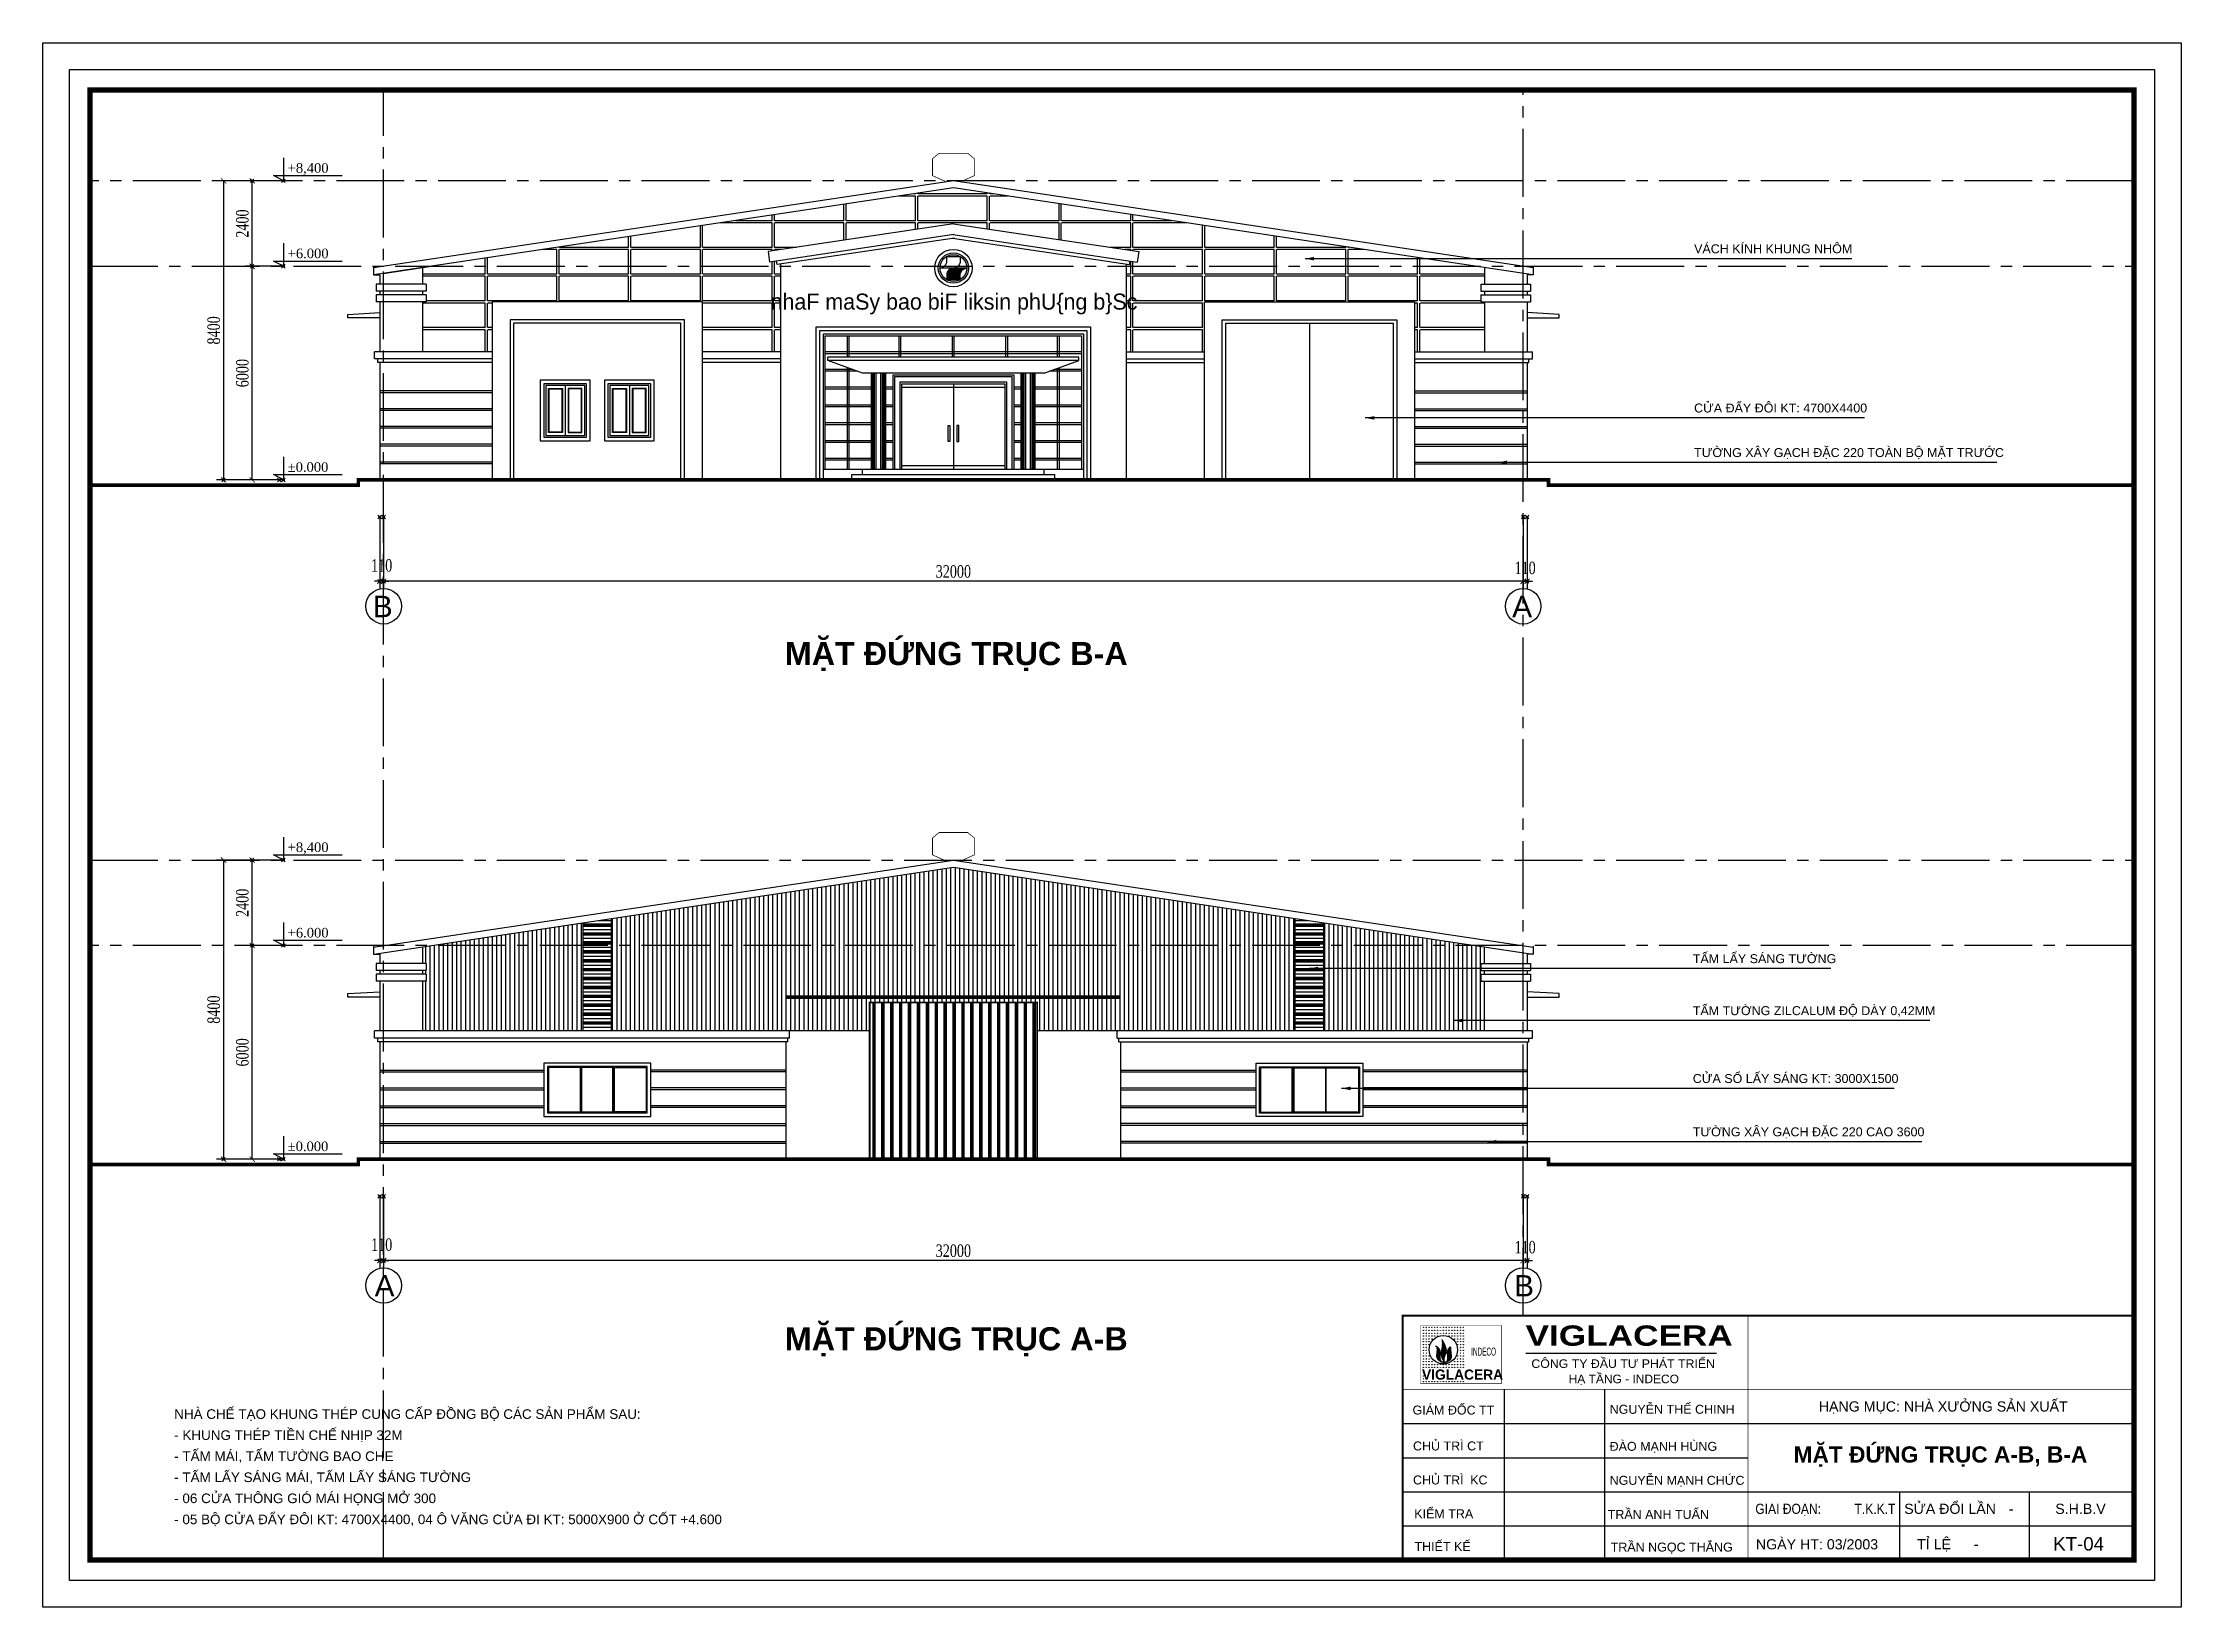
# Model space of a CAD drawing. Extents: x -32628 to 190565, y 82974 to 183560.
# Drawn here: x -32628 to 27424, y 139618 to 183560 of the extents above; entities that cross this region are included whole.
import ezdxf
from ezdxf.enums import TextEntityAlignment as Align

# ---------------------------------------------------------------- set-up
doc = ezdxf.new("R2010")
doc.units = 0
doc.header["$LTSCALE"] = 100
doc.header["$MEASUREMENT"] = 0
doc.header["$PDMODE"] = 35
doc.header["$PDSIZE"] = 50
doc.linetypes.add('CENTER2', pattern=[28.575, 19.05, -3.175, 3.175, -3.175])
doc.layers.get('0').update_dxf_attribs({"linetype": 'CONTINUOUS'})
for name, color, linetype in [('DWGshare.com_BH_DWGshare.com', 137, 'CONTINUOUS'), ('DWGshare.com_CUA_DWGshare.com', 13, 'CONTINUOUS'), ('DWGshare.com_DIM_DWGshare.com', 8, 'CONTINUOUS'), ('DWGshare.com_TEXT_DWGshare.com', 2, 'CONTINUOUS'), ('DWGshare.com_THAY_DWGshare.com', 9, 'CONTINUOUS'), ('DWGshare.com_WALLS_BLINE_DWGshare.com', 251, 'CENTER2'), ('DWGshare.com_WALLS_DWGshare.com', 31, 'CONTINUOUS')]:
    doc.layers.add(name, color=color, linetype=linetype)
doc.layers.add('DWGshare.com_DEFPOINTS_DWGshare.com', color=7, linetype='CONTINUOUS', plot=False)
doc.styles.add('1', font='vntimeh.shx', dxfattribs={"width": 0.75})
doc.styles.add('3', font='vnccsa__.shx')
doc.styles.add('CLARENDON', font='', dxfattribs={"height": 2.5})
doc.styles.add('VHARIAL', font='')
doc.styles.add('VHAVANB', font='')
doc.styles.get('CLARENDON').set_extended_font_data('.VnClarendon')
doc.styles.get('VHARIAL').set_extended_font_data('.VnArialH')
doc.styles.get('VHAVANB').set_extended_font_data('.VnArialH', bold=True)
doc.dimstyles.new('D2-100', dxfattribs={"dimtxt": 350, "dimasz": 150, "dimexe": 200, "dimexo": 0, "dimgap": 100, "dimtad": 1, "dimdec": 0, "dimzin": 0, "dimdsep": 46, "dimtxsty": '1', "dimblk1": 'ARCHTICK', "dimblk2": 'ARCHTICK', "dimsah": 1, "dimcen": 0.09, "dimclrd": 256, "dimclre": 256, "dimclrt": 2, "dimadec": 0, "dimazin": 0, "dimtfac": 1, "dimtdec": 0, "dimtmove": 2, "dimatfit": 3, "dimldrblk": 'ARCHTICK', "dimfxl": 1, "dimtolj": 1, "dimtzin": 0, "dimarcsym": 0})

msp = doc.modelspace()

# ---------------------------------------------------------------- texts
at = {"layer": 'DWGshare.com_TEXT_DWGshare.com'}
for s, height, style, p in [('+8,400', 270.03, '1', (-25750.3, 179908.7)), ('+6.000', 270.03, '1', (-25750.3, 177508.7)), ('v¸ch kÝnh khung nh«m', 251.031, 'VHARIAL', (13744.3, 177647.9)), ('cöa ®Èy ®«i kt: 4700x4400', 251.031, 'VHARIAL', (13744.3, 173176.3)), ('%%p0.000', 270.03, '1', (-25750.3, 171508.7)), ('t\xadêng x©y g¹ch ®Æc 220 toµn bé mÆt tr\xadíc', 251.031, 'VHARIAL', (13744.3, 171924)), ('b', 600, 'VHARIAL', (-23360.3, 167426.2)), ('a', 600, 'VHARIAL', (8636, 167426.2)), ('+8,400', 270.03, '1', (-25750.3, 160829.9)), ('+6.000', 270.03, '1', (-25750.3, 158429.9)), ('tÊm lÊy s¸ng t\xadêng', 251.031, 'VHARIAL', (13708, 157709.3)), ('tÊm t\xadêng zilcalum ®é dµy 0,42mm', 251.031, 'VHARIAL', (13708, 156248.6)), ('cöa sæ lÊy s¸ng kt: 3000x1500', 251.031, 'VHARIAL', (13708, 154342.9)), ('t\xadêng x©y g¹ch ®Æc 220 cao 3600', 251.031, 'VHARIAL', (13708, 152845.3)), ('%%p0.000', 270.03, '1', (-25750.3, 152429.9)), ('a', 600, 'VHARIAL', (-23309.2, 148347.4)), ('b', 600, 'VHARIAL', (8690.8, 148347.4)), ('Gi¸m ®èc tt', 251.031, 'VHARIAL', (5836.7, 145030.9)), ('nguyÔn thÕ chinh', 251.031, 'VHARIAL', (11373.9, 145051.8)), ('nhµ chÕ t¹o khung thÐp cung cÊp ®ång bé c¸c s¶n phÈm sau:', 270.033, 'VHARIAL', (-28936.7, 144908.7)), ('- khung thÐp tiÒn chÕ nhÞp 32m', 270.033, 'VHARIAL', (-28936.7, 144317.1)), ('chñ tr× ct', 251.03, 'VHARIAL', (5850.8, 144022.2)), ('®µo m¹nh hïng', 251.031, 'VHARIAL', (11372.8, 144011.8)), ('- tÊm m¸i, tÊm t\xadêng bao che', 270.033, 'VHARIAL', (-28936.7, 143725.4)), ('- tÊm lÊy s¸ng m¸i, tÊm lÊy s¸ng t\xadêng', 270.033, 'VHARIAL', (-28936.7, 143133.8)), ('Chñ tr× ', 251.03, 'VHARIAL', (5850.8, 143067.5)), ('kc', 251.03, 'VHARIAL', (7455.7, 143067.5)), ('nguyÔn m¹nh chøc', 251.031, 'VHARIAL', (11372.8, 143057.1)), ('- 06 cöa th«ng giã m¸i häng më 300', 270.033, 'VHARIAL', (-28936.7, 142542.2)), ('kiÓm tra', 251.03, 'VHARIAL', (5885.9, 142119.2)), ('trÇn anh tuÊn', 251.031, 'VHARIAL', (11317.9, 142098.6)), ('söa ®æi lÇn', 285.262, 'VHARIAL', (19645.1, 142240.1)), ('-', 285.3, 'VHARIAL', (22582, 142240.1)), ('S.H.B.V', 285.26, 'VHARIAL', (23886.9, 142240.1)), ('- 05 bé cöa ®Èy ®«i kt: 4700x4400, 04 « v¨ng cöa ®i kt: 5000x900 ë cèt +4.600', 270.033, 'VHARIAL', (-28936.7, 141950.5)), ('thiÕt kÕ', 251.03, 'VHARIAL', (5892.8, 141198.3)), ('trÇn ngäc th¾ng', 251.031, 'VHARIAL', (11402, 141182.4)), ('Ngµy HT: 03/2003', 285.262, 'VHARIAL', (15479.6, 141243.2)), ('tØ lÖ', 285.26, 'VHARIAL', (20008.6, 141245.7)), ('-', 285.3, 'VHARIAL', (21598.8, 141245.7))]:
    msp.add_text(s, height=height, dxfattribs=dict(at, style=style)).set_placement(p)
at = {"layer": 'DWGshare.com_TEXT_DWGshare.com', "style": '3'}
msp.add_text('nhaF maSy bao biF liksin phU{ng b}Sc', height=450, dxfattribs=at).set_placement((-7039.5, 176064.7), align=Align.CENTER)
at = {"layer": 'DWGshare.com_TEXT_DWGshare.com'}
for s, height, style, p in [('mÆt ®øng trôc b-a', 650, 'VHAVANB', (-6975.7, 166415.7)), ('mÆt ®øng trôc a-b', 650, 'VHAVANB', (-6975.7, 147168.6)), ('H¹ng môc: nhµ x\xadëng s¶n xuÊt', 285.262, 'VHARIAL', (20741.2, 145269.1)), ('mÆt ®øng trôc a-b, b-a', 456.42, 'VHAVANB', (20662.4, 143915.5)), ('kt-04', 375.33, 'VHARIAL', (24542.5, 141398.9))]:
    msp.add_text(s, height=height, dxfattribs=dict(at, style=style)).set_placement(p, align=Align.MIDDLE)
at = {"layer": 'DWGshare.com_TEXT_DWGshare.com', "style": 'VHARIAL', "width": 0.85}
msp.add_text('Giai ®o¹n:', height=285.26, dxfattribs=at).set_placement((15464, 142240.1))
msp.add_text('T.K.K.T', height=285.26, dxfattribs=at).set_placement((19396.9, 142239.2), align=Align.RIGHT)

# ---------------------------------------------------------------- blocks, each defined once
blk = doc.blocks.new('1')
h = blk.add_hatch()
h.set_pattern_fill('ANSI31', scale=31.573944, style=0)
h.set_pattern_definition([(45, (-43346.0446, -30216.994), (-2.7907687, 2.7907687), [])])
h.paths.add_polyline_path([(3392, -2735, 0.0668459), (3389, -2591, 0.0273913), (3374, -2516, 0.0362454), (3310, -2305, 0.0342632), (3269, -2205, 0.0438635), (3075, -1842, -0.0357111), (3096, -2192, -0.0335679), (3071, -2459, 0.007252), (3044, -2591, 0.0150279), (3006, -2821), (2997, -2923, 0.0472823), (3026, -3205), (3059, -3302), (3096, -3380), (3151, -3473), (3176, -3517, -0.0673804), (3211, -3603), (3101, -3571, -0.172848), (2968, -3468, -0.0797451), (2932, -3382, -0.0276881), (2917, -3314, -0.0273687), (2909, -3253, -0.0268705), (2903, -3167, -0.0138543), (2919, -2996, 0.0090396), (2924, -2899, 0.0102899), (2925, -2815, 0.0645259), (2910, -2702, 0.0541429), (2860, -2575, 0.053434), (2787, -2465, 0.085491), (2725, -2413, 0.0021546), (2717, -2408, 0.0980874), (2565, -2345, -0.0242446), (2625, -2406, -0.0619823), (2676, -2522, -0.0703567), (2692, -2631, -0.0502079), (2682, -2750, 0.0042132), (2657, -2911, -0.0070613), (2638, -3089, 0.0437813), (2641, -3180, 0.0315997), (2655, -3248, 0.097722), (2729, -3400, 0.0860058), (2871, -3520, -0.0017001), (2960, -3571, 0.049522), (3030, -3596, 0.0363887), (3132, -3614, 0.0361931), (3260, -3617, 0.0420248), (3370, -3603, 0.0565204), (3469, -3569, 0.0493736), (3573, -3507, 0.0846168), (3656, -3447, 0.120403), (3733, -3355, 0.113521), (3770, -3262, 0.0841719), (3791, -3171, 0.0618971), (3788, -3011, -0.0348962), (3765, -2823), (3752, -2704, -0.0290128), (3755, -2400, 0.0592981), (3595, -2540, 0.03043), (3536, -2623, 0.0690208), (3482, -2764, 0.063155), (3467, -2882, 0.0323107), (3476, -3003, -0.0273165), (3493, -3149, -0.0203047), (3491, -3303, -0.026314), (3478, -3422, -0.0149197), (3457, -3494, -0.1465881), (3391, -3573, -0.1323605), (3303, -3596, -0.2734358), (3257, -3569, -0.0779864), (3236, -3511, 0.0023102), (3220, -3400, -0.0602717), (3233, -3243), (3243, -3194, -0.0138968), (3289, -3071, 0.0028633), (3351, -2942, 0.1022781)])
at = {"color": 7}
blk.add_line((9581, -2891), (24393, -2891), dxfattribs=at)
at = {"color": 7, "const_width": 47.4}
blk.add_lwpolyline([(1389, -5241), (7704, -5241), (7704, -751), (1389, -751)], close=True, dxfattribs=at)
for centre in [(1611, -907), (1611, -1129), (1611, -1351), (1611, -1573), (1832, -907), (1832, -1129), (1832, -1351), (1832, -1573), (2054, -907), (2054, -1129), (2054, -1351), (2054, -1573), (2276, -907), (2276, -1129), (2276, -1351), (2276, -1573), (2497, -907), (2497, -1129), (2497, -1351), (2497, -1573), (2719, -907), (2719, -1129), (2719, -1351), (2719, -1573), (2941, -907), (2941, -1129), (2941, -1351), (3162, -907), (3162, -1129), (3162, -1351), (3384, -907), (3384, -1129), (3384, -1351), (3606, -907), (3606, -1129), (3606, -1351), (3606, -1573), (3827, -907), (3827, -1129), (3827, -1351), (3827, -1573), (4049, -907), (4049, -1129), (4049, -1351), (4049, -1573), (4271, -907), (4271, -1129), (4271, -1351), (4271, -1573), (4493, -907), (4493, -1129), (4493, -1351), (4493, -1573), (4714, -907), (4714, -1129), (4714, -1351), (4714, -1573), (1611, -1794), (1611, -2016), (1611, -2238), (1611, -2459), (1611, -2681), (1611, -2903), (1611, -3124), (1832, -1794), (1832, -2016), (1832, -2238), (1832, -2459), (1832, -2681), (1832, -2903), (1832, -3124), (2054, -1794), (2054, -2016), (2054, -2238), (2054, -3124), (2276, -1794), (4049, -1794), (4271, -1794), (4271, -2016), (4271, -2238), (4271, -3124), (4493, -1794), (4493, -2016), (4493, -2238), (4493, -2459), (4493, -2681), (4493, -2903), (4493, -3124), (4714, -1794), (4714, -2016), (4714, -2238), (4714, -2459), (4714, -2681), (4714, -2903), (4714, -3124), (1611, -3346), (1611, -3568), (1611, -3789), (1611, -4011), (1611, -4233), (1611, -4455), (1611, -4676), (1611, -4898), (1832, -3346), (1832, -3568), (1832, -3789), (1832, -4011), (2054, -3346), (2054, -3568), (2054, -3789), (2054, -4011), (2276, -3568), (2276, -3789), (2276, -4011), (2497, -3789), (2497, -4011), (2719, -3789), (2719, -4011), (2941, -3789), (2941, -4011), (3162, -3789), (3162, -4011), (3384, -3789), (3384, -4011), (3606, -3789), (3606, -4011), (3827, -3789), (3827, -4011), (4049, -3568), (4049, -3789), (4049, -4011), (4271, -3346), (4271, -3568), (4271, -3789), (4271, -4011), (4493, -3346), (4493, -3568), (4493, -3789), (4493, -4011), (4714, -3346), (4714, -3568), (4714, -3789), (4714, -4011), (1611, -5120), (1832, -5120), (2054, -5120), (2276, -5120), (2497, -5120), (2719, -5120), (2941, -5120), (3162, -5120), (3384, -5120), (3606, -5120), (3827, -5120), (4049, -5120), (4271, -5120), (4493, -5120), (4714, -5120)]:
    blk.add_circle(centre, 12.3)
at = {"color": 7}
blk.add_circle((3162, -2638), 1105, dxfattribs=at)
for s, height, style, width, p in [('VIGLACERA', 1578.7, 'VHAVANB', 1.24, (9551, -2326)), ('C¤NG TY §ÇU T¦ PH¸T TRIÓN', 665.28, 'VHARIAL', 1.03, (10001, -4050))]:
    blk.add_text(s, height=height, dxfattribs=dict(at, style=style, width=width)).set_placement(p)
for s, height, style, width, p in [('INDECO', 631.5, 'CLARENDON', 0.47, (6292, -2786)), ('viglacera', 789.3, 'VHAVANB', 0.97, (4653, -4567))]:
    blk.add_text(s, height=height, dxfattribs=dict(at, style=style, width=width)).set_placement(p, align=Align.MIDDLE)
at = {"color": 7, "style": 'VHARIAL'}
blk.add_text('H¹ TÇNG - INDECO', height=665.28, dxfattribs=at).set_placement((12901, -5237))
blk = doc.blocks.new('_ARCHTICK')
at = {"color": 0, "linetype": 'ByBlock', "const_width": 0.15}
blk.add_lwpolyline([(-0.5, -0.5), (0.5, 0.5)], dxfattribs=at)
blk = doc.blocks.new('*D37')
at = {"linetype": 'ByBlock', "transparency": 16777216}
for p, q in [((-25871, 179682), (-26948, 179682)), ((-26748, 177282), (-26748, 179682)), ((-25871, 177282), (-26948, 177282))]:
    blk.add_line(p, q, dxfattribs=at)
at = {"layer": 'DWGshare.com_DEFPOINTS_DWGshare.com', "color": 0, "linetype": 'ByBlock', "transparency": 16777216}
for p in [(-26748, 179682), (-25871, 179682), (-25871, 177282)]:
    blk.add_point(p, dxfattribs=at)
at = {"linetype": 'ByBlock', "transparency": 16777216, "xscale": 150, "yscale": 150, "zscale": 150}
for p, rotation in [((-26748, 179682), 90), ((-26748, 177282), 270)]:
    blk.add_blockref('_ARCHTICK', p, dxfattribs=dict(at, rotation=rotation))
at = {"color": 2, "linetype": 'ByBlock', "transparency": 16777216, "insert": (-27023, 178482), "char_height": 350, "attachment_point": 5, "rotation": 90, "style": '1'}
blk.add_mtext('\\A1;2400', dxfattribs=at)
blk = doc.blocks.new('*D36')
at = {"linetype": 'ByBlock', "transparency": 16777216}
for p, q in [((178624, 177282), (177547, 177282)), ((177747, 171282), (177747, 177282)), ((178624, 171282), (177547, 171282))]:
    blk.add_line(p, q, dxfattribs=at)
at = {"layer": 'DWGshare.com_DEFPOINTS_DWGshare.com', "color": 0, "linetype": 'ByBlock', "transparency": 16777216}
for p in [(177747, 177282), (178624, 177282), (178624, 171282)]:
    blk.add_point(p, dxfattribs=at)
at = {"linetype": 'ByBlock', "transparency": 16777216, "xscale": 150, "yscale": 150, "zscale": 150}
for p, rotation in [((177747, 177282), 90), ((177747, 171282), 270)]:
    blk.add_blockref('_ARCHTICK', p, dxfattribs=dict(at, rotation=rotation))
at = {"color": 2, "linetype": 'ByBlock', "transparency": 16777216, "insert": (177472, 174282), "char_height": 350, "attachment_point": 5, "rotation": 90, "style": '1'}
blk.add_mtext('\\A1;6000', dxfattribs=at)
blk = doc.blocks.new('*D38')
at = {"linetype": 'ByBlock', "transparency": 16777216}
for p, q in [((-25871, 179682), (-27752, 179682)), ((-27552, 179682), (-27552, 171282)), ((-25985, 171282), (-27752, 171282))]:
    blk.add_line(p, q, dxfattribs=at)
at = {"layer": 'DWGshare.com_DEFPOINTS_DWGshare.com', "color": 0, "linetype": 'ByBlock', "transparency": 16777216}
for p in [(-25871, 179682), (-27552, 171282), (-25985, 171282)]:
    blk.add_point(p, dxfattribs=at)
at = {"linetype": 'ByBlock', "transparency": 16777216, "xscale": 150, "yscale": 150, "zscale": 150}
for p, rotation in [((-27552, 179682), 90), ((-27552, 171282), 270)]:
    blk.add_blockref('_ARCHTICK', p, dxfattribs=dict(at, rotation=rotation))
at = {"color": 2, "linetype": 'ByBlock', "transparency": 16777216, "insert": (-27827, 175482), "char_height": 350, "attachment_point": 5, "rotation": 90, "style": '1'}
blk.add_mtext('\\A1;8400', dxfattribs=at)
blk = doc.blocks.new('*D41')
at = {"linetype": 'ByBlock', "transparency": 16777216}
for p, q in [((-25871, 160604), (-27752, 160604)), ((-27552, 160604), (-27552, 152204)), ((-25985, 152204), (-27752, 152204))]:
    blk.add_line(p, q, dxfattribs=at)
at = {"layer": 'DWGshare.com_DEFPOINTS_DWGshare.com', "color": 0, "linetype": 'ByBlock', "transparency": 16777216}
for p in [(-25871, 160604), (-27552, 152204), (-25985, 152204)]:
    blk.add_point(p, dxfattribs=at)
at = {"linetype": 'ByBlock', "transparency": 16777216, "xscale": 150, "yscale": 150, "zscale": 150}
for p, rotation in [((-27552, 160604), 90), ((-27552, 152204), 270)]:
    blk.add_blockref('_ARCHTICK', p, dxfattribs=dict(at, rotation=rotation))
at = {"color": 2, "linetype": 'ByBlock', "transparency": 16777216, "insert": (-27827, 156404), "char_height": 350, "attachment_point": 5, "rotation": 90, "style": '1'}
blk.add_mtext('\\A1;8400', dxfattribs=at)
blk = doc.blocks.new('*D40')
at = {"linetype": 'ByBlock', "transparency": 16777216}
for p, q in [((114659, 177282), (113582, 177282)), ((113782, 171282), (113782, 177282)), ((114659, 171282), (113582, 171282))]:
    blk.add_line(p, q, dxfattribs=at)
at = {"layer": 'DWGshare.com_DEFPOINTS_DWGshare.com', "color": 0, "linetype": 'ByBlock', "transparency": 16777216}
for p in [(113782, 177282), (114659, 177282), (114659, 171282)]:
    blk.add_point(p, dxfattribs=at)
at = {"linetype": 'ByBlock', "transparency": 16777216, "xscale": 150, "yscale": 150, "zscale": 150}
for p, rotation in [((113782, 177282), 90), ((113782, 171282), 270)]:
    blk.add_blockref('_ARCHTICK', p, dxfattribs=dict(at, rotation=rotation))
at = {"color": 2, "linetype": 'ByBlock', "transparency": 16777216, "insert": (113507, 174282), "char_height": 350, "attachment_point": 5, "rotation": 90, "style": '1'}
blk.add_mtext('\\A1;6000', dxfattribs=at)
blk = doc.blocks.new('*D39')
at = {"linetype": 'ByBlock', "transparency": 16777216}
for p, q in [((-25871, 160604), (-26948, 160604)), ((-26748, 158204), (-26748, 160604)), ((-25871, 158204), (-26948, 158204))]:
    blk.add_line(p, q, dxfattribs=at)
at = {"layer": 'DWGshare.com_DEFPOINTS_DWGshare.com', "color": 0, "linetype": 'ByBlock', "transparency": 16777216}
for p in [(-26748, 160604), (-25871, 160604), (-25871, 158204)]:
    blk.add_point(p, dxfattribs=at)
at = {"linetype": 'ByBlock', "transparency": 16777216, "xscale": 150, "yscale": 150, "zscale": 150}
for p, rotation in [((-26748, 160604), 90), ((-26748, 158204), 270)]:
    blk.add_blockref('_ARCHTICK', p, dxfattribs=dict(at, rotation=rotation))
at = {"color": 2, "linetype": 'ByBlock', "transparency": 16777216, "insert": (-27023, 159404), "char_height": 350, "attachment_point": 5, "rotation": 90, "style": '1'}
blk.add_mtext('\\A1;2400', dxfattribs=at)
blk = doc.blocks.new('*D148')
at = {"linetype": 'ByBlock', "transparency": 16777216}
for p, q in [((-23056, 151161), (-23056, 149155)), ((8944, 151161), (8944, 149155)), ((8944, 149355), (-23056, 149355))]:
    blk.add_line(p, q, dxfattribs=at)
at = {"layer": 'DWGshare.com_DEFPOINTS_DWGshare.com', "color": 0, "linetype": 'ByBlock', "transparency": 16777216}
for p in [(-23056, 151161), (8944, 151161), (-23056, 149355)]:
    blk.add_point(p, dxfattribs=at)
at = {"linetype": 'ByBlock', "transparency": 16777216, "xscale": 150, "yscale": 150, "zscale": 150, "rotation": 180}
blk.add_blockref('_ARCHTICK', (-23056, 149355), dxfattribs=at)
at = {"linetype": 'ByBlock', "transparency": 16777216, "xscale": 150, "yscale": 150, "zscale": 150}
blk.add_blockref('_ARCHTICK', (8944, 149355), dxfattribs=at)
at = {"color": 2, "linetype": 'ByBlock', "transparency": 16777216, "insert": (-7056, 149630), "char_height": 350, "attachment_point": 5, "style": '1'}
blk.add_mtext('\\A1;32000', dxfattribs=at)
blk = doc.blocks.new('*D157')
at = {"linetype": 'ByBlock', "transparency": 16777216}
for p, q in [((8944, 151161), (8944, 149155)), ((9054, 151161), (9054, 149155)), ((8944, 149355), (8794, 149355)), ((8944, 149355), (9054, 149355)), ((8944, 149355), (9054, 149355)), ((9054, 149355), (9204, 149355))]:
    blk.add_line(p, q, dxfattribs=at)
at = {"layer": 'DWGshare.com_DEFPOINTS_DWGshare.com', "color": 0, "linetype": 'ByBlock', "transparency": 16777216}
for p in [(8944, 151161), (9054, 151161), (9054, 149355)]:
    blk.add_point(p, dxfattribs=at)
at = {"linetype": 'ByBlock', "transparency": 16777216, "xscale": 150, "yscale": 150, "zscale": 150}
blk.add_blockref('_ARCHTICK', (8944, 149355), dxfattribs=at)
at = {"linetype": 'ByBlock', "transparency": 16777216, "xscale": 150, "yscale": 150, "zscale": 150, "rotation": 180}
blk.add_blockref('_ARCHTICK', (9054, 149355), dxfattribs=at)
at = {"color": 2, "linetype": 'ByBlock', "transparency": 16777216, "insert": (8999, 149729), "char_height": 350, "attachment_point": 5, "style": '1'}
blk.add_mtext('\\A1;110', dxfattribs=at)
blk = doc.blocks.new('*D158')
at = {"linetype": 'ByBlock', "transparency": 16777216}
for p, q in [((-23166, 151161), (-23166, 149155)), ((-23056, 151161), (-23056, 149155)), ((-23166, 149355), (-23316, 149355)), ((-23056, 149355), (-23166, 149355)), ((-23056, 149355), (-23166, 149355)), ((-23056, 149355), (-22906, 149355))]:
    blk.add_line(p, q, dxfattribs=at)
at = {"layer": 'DWGshare.com_DEFPOINTS_DWGshare.com', "color": 0, "linetype": 'ByBlock', "transparency": 16777216}
for p in [(-23166, 151161), (-23056, 151161), (-23166, 149355)]:
    blk.add_point(p, dxfattribs=at)
at = {"linetype": 'ByBlock', "transparency": 16777216, "xscale": 150, "yscale": 150, "zscale": 150}
blk.add_blockref('_ARCHTICK', (-23166, 149355), dxfattribs=at)
at = {"linetype": 'ByBlock', "transparency": 16777216, "xscale": 150, "yscale": 150, "zscale": 150, "rotation": 180}
blk.add_blockref('_ARCHTICK', (-23056, 149355), dxfattribs=at)
at = {"color": 2, "linetype": 'ByBlock', "transparency": 16777216, "insert": (-23111, 149800), "char_height": 350, "attachment_point": 5, "style": '1'}
blk.add_mtext('\\A1;110', dxfattribs=at)
blk = doc.blocks.new('*D159')
at = {"linetype": 'ByBlock', "transparency": 16777216}
for p, q in [((-23056, 151161), (-23056, 149155)), ((8944, 151161), (8944, 149155)), ((8944, 149355), (-23056, 149355))]:
    blk.add_line(p, q, dxfattribs=at)
at = {"layer": 'DWGshare.com_DEFPOINTS_DWGshare.com', "color": 0, "linetype": 'ByBlock', "transparency": 16777216}
for p in [(-23056, 151161), (8944, 151161), (-23056, 149355)]:
    blk.add_point(p, dxfattribs=at)
at = {"linetype": 'ByBlock', "transparency": 16777216, "xscale": 150, "yscale": 150, "zscale": 150, "rotation": 180}
blk.add_blockref('_ARCHTICK', (-23056, 149355), dxfattribs=at)
at = {"linetype": 'ByBlock', "transparency": 16777216, "xscale": 150, "yscale": 150, "zscale": 150}
blk.add_blockref('_ARCHTICK', (8944, 149355), dxfattribs=at)
at = {"color": 2, "linetype": 'ByBlock', "transparency": 16777216, "insert": (-7056, 149630), "char_height": 350, "attachment_point": 5, "style": '1'}
blk.add_mtext('\\A1;32000', dxfattribs=at)
blk = doc.blocks.new('*D161')
at = {"linetype": 'ByBlock', "transparency": 16777216}
for p, q in [((-23166, 151161), (-23166, 149155)), ((-23056, 151161), (-23056, 149155)), ((-23166, 149355), (-23316, 149355)), ((-23056, 149355), (-23166, 149355)), ((-23056, 149355), (-23166, 149355)), ((-23056, 149355), (-22906, 149355))]:
    blk.add_line(p, q, dxfattribs=at)
at = {"layer": 'DWGshare.com_DEFPOINTS_DWGshare.com', "color": 0, "linetype": 'ByBlock', "transparency": 16777216}
for p in [(-23166, 151161), (-23056, 151161), (-23166, 149355)]:
    blk.add_point(p, dxfattribs=at)
at = {"linetype": 'ByBlock', "transparency": 16777216, "xscale": 150, "yscale": 150, "zscale": 150}
blk.add_blockref('_ARCHTICK', (-23166, 149355), dxfattribs=at)
at = {"linetype": 'ByBlock', "transparency": 16777216, "xscale": 150, "yscale": 150, "zscale": 150, "rotation": 180}
blk.add_blockref('_ARCHTICK', (-23056, 149355), dxfattribs=at)
at = {"color": 2, "linetype": 'ByBlock', "transparency": 16777216, "insert": (-23111, 149800), "char_height": 350, "attachment_point": 5, "style": '1'}
blk.add_mtext('\\A1;110', dxfattribs=at)
blk = doc.blocks.new('*D160')
at = {"linetype": 'ByBlock', "transparency": 16777216}
for p, q in [((8944, 151161), (8944, 149155)), ((9054, 151161), (9054, 149155)), ((8944, 149355), (8794, 149355)), ((8944, 149355), (9054, 149355)), ((8944, 149355), (9054, 149355)), ((9054, 149355), (9204, 149355))]:
    blk.add_line(p, q, dxfattribs=at)
at = {"layer": 'DWGshare.com_DEFPOINTS_DWGshare.com', "color": 0, "linetype": 'ByBlock', "transparency": 16777216}
for p in [(8944, 151161), (9054, 151161), (9054, 149355)]:
    blk.add_point(p, dxfattribs=at)
at = {"linetype": 'ByBlock', "transparency": 16777216, "xscale": 150, "yscale": 150, "zscale": 150}
blk.add_blockref('_ARCHTICK', (8944, 149355), dxfattribs=at)
at = {"linetype": 'ByBlock', "transparency": 16777216, "xscale": 150, "yscale": 150, "zscale": 150, "rotation": 180}
blk.add_blockref('_ARCHTICK', (9054, 149355), dxfattribs=at)
at = {"color": 2, "linetype": 'ByBlock', "transparency": 16777216, "insert": (8999, 149729), "char_height": 350, "attachment_point": 5, "style": '1'}
blk.add_mtext('\\A1;110', dxfattribs=at)

# ---------------------------------------------------------------- dimensions: what is measured, and where the dimension line sits
at = {"layer": 'DWGshare.com_DIM_DWGshare.com'}
for base, p1, p2, picture, middle in [((-27552, 171282.4), (-25870.7, 179682.4), (-25984.5, 171282.4), '*D38', (-27827, 175482.4)), ((-26747.9, 179682.4), (-25870.7, 177282.4), (-25870.7, 179682.4), '*D37', (-27022.9, 178482.4)), ((-27552, 152203.6), (-25870.7, 160603.6), (-25984.5, 152203.6), '*D41', (-27827, 156403.6)), ((-26747.9, 160603.6), (-25870.7, 158203.6), (-25870.7, 160603.6), '*D39', (-27022.9, 159403.6))]:
    dim = msp.add_linear_dim(base=base, p1=p1, p2=p2, angle=90, dimstyle='D2-100', dxfattribs=at)
    dim.commit()
    dim.dimension.update_dxf_attribs({"geometry": picture, "text_midpoint": middle})
for base, p1, p2, picture, middle, set_off in [((-26747.9, 177282.4), (-25870.7, 171282.4), (-25870.7, 177282.4), '*D36', (-27022.9, 174282.4), (-204495, 0)), ((-26747.9, 158203.6), (-25870.7, 152203.6), (-25870.7, 158203.6), '*D40', (-27022.9, 155203.6), (-140529.5, -19078.7))]:
    dim = msp.add_linear_dim(base=base, p1=p1, p2=p2, angle=90, dimstyle='D2-100', dxfattribs=at)
    dim.commit()
    dim.dimension.update_dxf_attribs({"geometry": picture, "text_midpoint": middle, "insert": set_off})
for base, p1, p2, picture, middle in [((-23165.8, 168433.9), (-23055.8, 170239.5), (-23165.8, 170239.5), '*D161', (-23110.8, 168878.9)), ((9054.2, 168433.9), (8944.2, 170239.5), (9054.2, 170239.5), '*D160', (8999.2, 168807.3))]:
    dim = msp.add_linear_dim(base=base, p1=p1, p2=p2, dimstyle='D2-100', dxfattribs=at)
    dim.commit()
    dim.dimension.update_dxf_attribs({"geometry": picture, "text_midpoint": middle, "dimtype": 160, "insert": (0, 19078.7)})
dim = msp.add_linear_dim(base=(-23055.8, 168433.9), p1=(8944.2, 170239.5), p2=(-23055.8, 170239.5), dimstyle='D2-100', dxfattribs=at)
dim.commit()
dim.dimension.update_dxf_attribs({"geometry": '*D159', "text_midpoint": (-7055.8, 168708.9), "insert": (0, 19078.7)})
for base, p1, p2, picture, middle in [((-23165.8, 149355.2), (-23055.8, 151160.8), (-23165.8, 151160.8), '*D158', (-23110.8, 149800.1)), ((9054.2, 149355.2), (8944.2, 151160.8), (9054.2, 151160.8), '*D157', (8999.2, 149728.5))]:
    dim = msp.add_linear_dim(base=base, p1=p1, p2=p2, dimstyle='D2-100', dxfattribs=at)
    dim.commit()
    dim.dimension.update_dxf_attribs({"geometry": picture, "text_midpoint": middle, "dimtype": 160})
dim = msp.add_linear_dim(base=(-23055.8, 149355.2), p1=(8944.2, 151160.8), p2=(-23055.8, 151160.8), dimstyle='D2-100', dxfattribs=at)
dim.commit()
dim.dimension.update_dxf_attribs({"geometry": '*D148', "text_midpoint": (-7055.8, 149630.2)})

# ---------------------------------------------------------------- hatches: boundary and pattern name
at = {"layer": 'DWGshare.com_BH_DWGshare.com'}
h = msp.add_hatch(dxfattribs=at)
h.set_pattern_fill('BRICK20', color=256, scale=250, style=0)
h.set_pattern_definition([(180, (1951.7, 62.5), (-9e-14, -750), [1937.5, -76.7175]), (90, (1951.7, 62.5), (-2014.217, 1e-13), [687.5, -62.5]), (90, (2014.2, 62.5), (-2014.217, 1e-13), [687.5, -62.5]), (180, (1951.7, 0), (-9e-14, -750), [1937.5, -76.7175])])
h.paths.add_polyline_path([(-14105.8, 174882.4), (-11905.8, 174882.4), (-11905.8, 177342.7), (-12004.7, 177327.9), (-12019.6, 177426.8), (-12217.3, 177397.1), (-12261.8, 177693.8), (-7055.8, 178474.7), (-1849.8, 177693.8), (-1894.3, 177397.1), (-2092.1, 177426.8), (-2106.9, 177327.9), (-2205.8, 177342.7), (-2205.8, 174882.4), (-5.8, 174882.4), (-5.8, 176282.4), (5894.2, 176282.4), (5894.2, 174882.4), (7854.2, 174882.4), (7854.2, 176282.4), (7754.2, 176282.4), (7754.2, 176482.4), (7854.2, 176482.4), (7854.2, 176582.4), (7754.2, 176582.4), (7754.2, 176782.4), (7854.2, 176782.4), (7854.2, 177244.9), (-7055.8, 179481.4), (-21965.3, 177245), (-21965.3, 176782.4), (-21865.3, 176782.4), (-21865.3, 176582.4), (-21965.3, 176582.4), (-21965.3, 176482.4), (-21865.3, 176482.4), (-21865.3, 176282.4), (-21965.3, 176282.4), (-21965.3, 174882.4), (-20005.8, 174882.4), (-20005.8, 176282.4), (-14105.8, 176282.4)])
msp.add_hatch(color=256, dxfattribs=at).paths.add_polyline_path([(-6680.8, 177232.4), (-7052.5, 177232.4, -0.0044876), (-7055.8, 177232.4), (-7059.2, 177232.4, 0.3672149), (-7242.9, 177073.6), (-7242.9, 176907.4), (-6868.7, 176907.4), (-6868.7, 177073.6, -0.298988)])
h = msp.add_hatch(dxfattribs=at)
h.set_pattern_fill('LINE', color=256, scale=1000, angle=90, style=0)
h.paths.add_polyline_path([(2544.2, 158962.6), (-7055.8, 160402.6), (-16655.8, 158962.6), (-16655.8, 155803.6), (-9405.8, 155803.6), (-9405.8, 156603.6), (-4705.8, 156603.6), (-4705.8, 155803.6), (2544.2, 155803.6)])
h.paths.add_polyline_path([(-17455.8, 158842.6), (-21965.3, 158166.2), (-21965.3, 157703.6), (-21865.3, 157703.6), (-21865.3, 157503.6), (-21965.3, 157503.6), (-21965.3, 157403.6), (-21865.3, 157403.6), (-21865.3, 157203.6), (-21965.3, 157203.6), (-21965.3, 155803.6), (-17455.8, 155803.6)])
h.paths.add_polyline_path([(7853.7, 157503.6), (7753.7, 157503.6), (7753.7, 157703.6), (7853.7, 157703.6), (7853.7, 158166.2), (3344.2, 158842.6), (3344.2, 155803.6), (7853.7, 155803.6), (7853.7, 157203.6), (7753.7, 157203.6), (7753.7, 157403.6), (7853.7, 157403.6)])
h = msp.add_hatch(dxfattribs=at)
h.set_pattern_fill('PLASTI,_O', color=256, scale=1000)
h.set_pattern_definition([(0, (0, 0), (6e-14, 250), []), (0, (7e-15, 31.25), (6e-14, 250), []), (0, (1e-14, 62.5), (6e-14, 250), []), (0, (3e-14, 156.25), (6e-14, 250), [])])
h.paths.add_polyline_path([(-16655.8, 158962.6), (-17455.8, 158842.6), (-17455.8, 155803.6), (-16655.8, 155803.6)])
h.paths.add_polyline_path([(3344.2, 158842.6), (2544.2, 158962.6), (2544.2, 155803.6), (3344.2, 155803.6)])
h = msp.add_hatch(dxfattribs=at)
h.set_pattern_fill('PLAST,_O', color=256, scale=1000, angle=90)
h.set_pattern_definition([(90, (0, 0), (-250, 2e-14), []), (90, (-31.25, 2e-15), (-250, 2e-14), []), (90, (-62.5, 4e-15), (-250, 2e-14), [])])
h.paths.add_polyline_path([(-7055.8, 156603.6), (-9405.8, 156603.6), (-9405.8, 152203.6), (-7055.8, 152203.6)])
h.paths.add_polyline_path([(-4705.8, 156603.6), (-7055.8, 156603.6), (-7055.8, 152203.6), (-4705.8, 152203.6)])

# ---------------------------------------------------------------- linework, layer by layer
for p, q in [((-3455.8, 174882.4), (-10655.8, 174882.4)), ((-10655.8, 174832.4), (-3455.8, 174832.4)), ((-10030.8, 174732.4), (-10030.8, 175332.4)), ((-9980.8, 174732.4), (-9980.8, 175332.4)), ((-8580.8, 174732.4), (-8580.8, 175332.4)), ((-8530.8, 174732.4), (-8530.8, 175332.4)), ((-7080.8, 174732.4), (-7080.8, 175332.4)), ((-7030.8, 174732.4), (-7030.8, 175332.4)), ((-5580.8, 174732.4), (-5580.8, 175332.4)), ((-5530.8, 174732.4), (-5530.8, 175332.4)), ((-4130.8, 174732.4), (-4130.8, 175332.4)), ((-4080.8, 174732.4), (-4080.8, 175332.4)), ((-9884.4, 174382.4), (-10655.8, 174382.4)), ((-9745.1, 174332.4), (-10655.8, 174332.4)), ((-10030.8, 171582.4), (-10030.8, 174434.9)), ((-9980.8, 171582.4), (-9980.8, 174417)), ((-9344.7, 171582.4), (-9344.7, 174282.4)), ((-9326.7, 171582.4), (-9326.7, 174282.4)), ((-9300.5, 171582.4), (-9300.5, 174282.4)), ((-9267.1, 171582.4), (-9267.1, 174282.4)), ((-9221, 171582.4), (-9221, 174282.4)), ((-9090.7, 171582.4), (-9090.7, 174282.4)), ((-9044.6, 171582.4), (-9044.6, 174282.4)), ((-9011.2, 171582.4), (-9011.2, 174282.4)), ((-8985, 171582.4), (-8985, 174282.4)), ((-8966.9, 171582.4), (-8966.9, 174282.4)), ((-5144.7, 171582.4), (-5144.7, 174282.4)), ((-5126.7, 171582.4), (-5126.7, 174282.4)), ((-5100.5, 171582.4), (-5100.5, 174282.4)), ((-5067.1, 171582.4), (-5067.1, 174282.4)), ((-5021, 171582.4), (-5021, 174282.4)), ((-4890.7, 171582.4), (-4890.7, 174282.4)), ((-4844.6, 171582.4), (-4844.6, 174282.4)), ((-4811.2, 171582.4), (-4811.2, 174282.4)), ((-4785, 171582.4), (-4785, 174282.4)), ((-4766.9, 171582.4), (-4766.9, 174282.4)), ((-3455.8, 174332.4), (-4366.5, 174332.4)), ((-3455.8, 174382.4), (-4227.3, 174382.4)), ((-4130.8, 171582.4), (-4130.8, 174417)), ((-4080.8, 171582.4), (-4080.8, 174434.9)), ((-20005.8, 173782.4), (-23165.8, 173782.4)), ((-20005.8, 173732.4), (-23165.8, 173732.4)), ((-9355.8, 173882.4), (-10655.8, 173882.4)), ((-9355.8, 173832.4), (-10655.8, 173832.4)), ((-8750.8, 173882.4), (-8955.8, 173882.4)), ((-8750.8, 173832.4), (-8955.8, 173832.4)), ((-5155.8, 173882.4), (-5360.8, 173882.4)), ((-5155.8, 173832.4), (-5360.8, 173832.4)), ((-3455.8, 173882.4), (-4755.8, 173882.4)), ((-3455.8, 173832.4), (-4755.8, 173832.4)), ((5894.2, 173782.4), (9054.2, 173782.4)), ((5894.2, 173732.4), (9054.2, 173732.4)), ((-20005.8, 173282.4), (-23165.8, 173282.4)), ((-20005.8, 173232.4), (-23165.8, 173232.4)), ((-9355.8, 173382.4), (-10655.8, 173382.4)), ((-9355.8, 173332.4), (-10655.8, 173332.4)), ((-8750.8, 173382.4), (-8955.8, 173382.4)), ((-8750.8, 173332.4), (-8955.8, 173332.4)), ((-5155.8, 173382.4), (-5360.8, 173382.4)), ((-5155.8, 173332.4), (-5360.8, 173332.4)), ((-3455.8, 173382.4), (-4755.8, 173382.4)), ((-3455.8, 173332.4), (-4755.8, 173332.4)), ((5894.2, 173282.4), (9054.2, 173282.4)), ((5894.2, 173232.4), (9054.2, 173232.4)), ((-20005.8, 172782.4), (-23165.8, 172782.4)), ((-20005.8, 172732.4), (-23165.8, 172732.4)), ((-9355.8, 172882.4), (-10655.8, 172882.4)), ((-9355.8, 172832.4), (-10655.8, 172832.4)), ((-9355.8, 172382.4), (-10655.8, 172382.4)), ((-8750.8, 172882.4), (-8955.8, 172882.4)), ((-8750.8, 172832.4), (-8955.8, 172832.4)), ((-8750.8, 172382.4), (-8955.8, 172382.4)), ((-5155.8, 172882.4), (-5360.8, 172882.4)), ((-5155.8, 172832.4), (-5360.8, 172832.4)), ((-5155.8, 172382.4), (-5360.8, 172382.4)), ((-3455.8, 172882.4), (-4755.8, 172882.4)), ((-3455.8, 172832.4), (-4755.8, 172832.4)), ((-3455.8, 172382.4), (-4755.8, 172382.4)), ((5894.2, 172782.4), (9054.2, 172782.4)), ((5894.2, 172732.4), (9054.2, 172732.4)), ((-20005.8, 172282.4), (-23165.8, 172282.4)), ((-20005.8, 172232.4), (-23165.8, 172232.4)), ((-20005.8, 171782.4), (-23165.8, 171782.4)), ((-9355.8, 172332.4), (-10655.8, 172332.4)), ((-9355.8, 171882.4), (-10655.8, 171882.4)), ((-9355.8, 171832.4), (-10655.8, 171832.4)), ((-8750.8, 172332.4), (-8955.8, 172332.4)), ((-8750.8, 171882.4), (-8955.8, 171882.4)), ((-8750.8, 171832.4), (-8955.8, 171832.4)), ((-5155.8, 172332.4), (-5360.8, 172332.4)), ((-5155.8, 171882.4), (-5360.8, 171882.4)), ((-5155.8, 171832.4), (-5360.8, 171832.4)), ((-3455.8, 172332.4), (-4755.8, 172332.4)), ((-3455.8, 171882.4), (-4755.8, 171882.4)), ((-3455.8, 171832.4), (-4755.8, 171832.4)), ((5894.2, 172282.4), (9054.2, 172282.4)), ((5894.2, 172232.4), (9054.2, 172232.4)), ((5894.2, 171782.4), (9054.2, 171782.4)), ((-20005.8, 171732.4), (-23165.8, 171732.4)), ((5894.2, 171732.4), (9054.2, 171732.4)), ((-23165.8, 154703.6), (-18555.8, 154703.6)), ((-23165.8, 154653.6), (-18555.8, 154653.6)), ((-17501.7, 154778.6), (-17501.7, 154803.6)), ((-16597.5, 153503.6), (-16597.5, 154803.6)), ((-11755.8, 154703.6), (-15555.8, 154703.6)), ((-11755.8, 154653.6), (-15555.8, 154653.6)), ((-2355.8, 154703.6), (1444.2, 154703.6)), ((-2355.8, 154653.6), (1444.2, 154653.6)), ((2485.9, 153497.1), (2485.9, 154797.1)), ((9054.2, 154703.6), (4444.2, 154703.6)), ((9054.2, 154653.6), (4444.2, 154653.6)), ((-23165.8, 154203.6), (-18555.8, 154203.6)), ((-23165.8, 154153.6), (-18555.8, 154153.6)), ((-11755.8, 154203.6), (-15555.8, 154203.6)), ((-11755.8, 154153.6), (-15555.8, 154153.6)), ((-2355.8, 154203.6), (1444.2, 154203.6)), ((-2355.8, 154153.6), (1444.2, 154153.6)), ((9054.2, 154203.6), (4444.2, 154203.6)), ((9054.2, 154153.6), (4444.2, 154153.6)), ((-23165.8, 153703.6), (-18555.8, 153703.6)), ((-23165.8, 153653.6), (-18555.8, 153653.6)), ((-23165.8, 153203.6), (-11755.8, 153203.6)), ((-23165.8, 153153.6), (-11755.8, 153153.6)), ((-17501.7, 153522.1), (-17501.7, 153497.1)), ((-11755.8, 153703.6), (-15555.8, 153703.6)), ((-11755.8, 153653.6), (-15555.8, 153653.6)), ((-2355.8, 153703.6), (1444.2, 153703.6)), ((-2355.8, 153653.6), (1444.2, 153653.6)), ((9054.2, 153203.6), (-2355.8, 153203.6)), ((9054.2, 153153.6), (-2355.8, 153153.6)), ((3390, 153522.1), (3390, 153497.1)), ((9054.2, 153203.6), (3604.2, 153203.6)), ((9054.2, 153153.6), (3604.2, 153153.6)), ((9054.2, 153703.6), (4444.2, 153703.6)), ((9054.2, 153653.6), (4444.2, 153653.6)), ((-23165.8, 152703.6), (-11755.8, 152703.6)), ((-23165.8, 152653.6), (-11755.8, 152653.6)), ((9054.2, 152703.6), (-2355.8, 152703.6)), ((9054.2, 152653.6), (-2355.8, 152653.6)), ((9054.2, 152703.6), (3604.2, 152703.6)), ((9054.2, 152653.6), (3604.2, 152653.6))]:
    msp.add_line(p, q, dxfattribs=at)
msp.add_lwpolyline([(-10655.8, 171582.4), (-10655.8, 175332.4), (-3455.8, 175332.4), (-3455.8, 171582.4)], dxfattribs=at)
for points in [[(-17526.7, 154778.6), (-18430.8, 154778.6), (-18430.8, 153528.6), (-17526.7, 153528.6)], [(-16622.5, 154778.6), (-17501.7, 154778.6), (-17501.7, 153528.6), (-16622.5, 153528.6)], [(-15680.8, 153528.6), (-16572.5, 153528.6), (-16572.5, 154778.6), (-15680.8, 154778.6)], [(1569.2, 153522.1), (2460.9, 153522.1), (2460.9, 154772.1), (1569.2, 154772.1)], [(2510.9, 154772.1), (3390, 154772.1), (3390, 153522.1), (2510.9, 153522.1)], [(3415, 154772.1), (4319.2, 154772.1), (4319.2, 153522.1), (3415, 153522.1)]]:
    msp.add_lwpolyline(points, close=True, dxfattribs=at)
at = {"layer": 'DWGshare.com_CUA_DWGshare.com'}
for p, q in [((-17955.8, 173932.4), (-17955.8, 172532.4)), ((-16155.8, 173932.4), (-16155.8, 172532.4))]:
    msp.add_line(p, q, dxfattribs=at)
for points in [[(-18505.8, 172532.4), (-17405.8, 172532.4), (-17405.8, 173932.4), (-18505.8, 173932.4)], [(-18035.8, 172612.4), (-18425.8, 172612.4), (-18425.8, 173852.4), (-18035.8, 173852.4)], [(-18050.8, 172627.4), (-18410.8, 172627.4), (-18410.8, 173837.4), (-18050.8, 173837.4)], [(-17875.8, 172612.4), (-17485.8, 172612.4), (-17485.8, 173852.4), (-17875.8, 173852.4)], [(-17860.8, 172627.4), (-17500.8, 172627.4), (-17500.8, 173837.4), (-17860.8, 173837.4)], [(-16705.8, 172532.4), (-15605.8, 172532.4), (-15605.8, 173932.4), (-16705.8, 173932.4)], [(-16235.8, 172612.4), (-16625.8, 172612.4), (-16625.8, 173852.4), (-16235.8, 173852.4)], [(-16250.8, 172627.4), (-16610.8, 172627.4), (-16610.8, 173837.4), (-16250.8, 173837.4)], [(-16075.8, 172612.4), (-15685.8, 172612.4), (-15685.8, 173852.4), (-16075.8, 173852.4)], [(-16060.8, 172627.4), (-15700.8, 172627.4), (-15700.8, 173837.4), (-16060.8, 173837.4)]]:
    msp.add_lwpolyline(points, close=True, dxfattribs=at)
at = {"layer": 'DWGshare.com_DEFPOINTS_DWGshare.com'}
msp.add_lwpolyline([(27424.3, 139618), (-32628.4, 139618), (-32628.4, 183560.5), (27424.3, 183560.5)], close=True, dxfattribs=at)
at = {"layer": 'DWGshare.com_DIM_DWGshare.com'}
msp.add_line((-23068.8, 177081.4), (-21715.8, 177282.4), dxfattribs=at)
at = {"layer": 'DWGshare.com_TEXT_DWGshare.com'}
for p, q in [((18175.7, 177496), (2824.5, 177496)), ((18534.3, 173024.5), (4512, 173024.5)), ((22247.1, 171772.2), (8238.5, 171772.2)), ((17588.1, 157557.5), (2936.8, 157557.5)), ((20366.4, 156096.8), (6995.9, 156096.8)), ((19366.4, 154191), (3845.9, 154191)), ((20136.1, 152693.4), (7943.6, 152693.4)), ((8412.5, 145736), (8412.5, 140943.6)), ((11233.4, 140943.6), (11233.4, 145736)), ((5559.9, 144777.5), (26098.8, 144777.5)), ((5559.9, 143819), (15258.8, 143819)), ((5559.9, 142860.5), (26098.8, 142860.5)), ((19513, 142860.5), (19513, 140943.6)), ((23157.5, 142860.5), (23157.5, 140943.6)), ((5559.9, 141902.1), (26098.8, 141902.1))]:
    msp.add_line(p, q, dxfattribs=at)
for points in [[(-25870.7, 180327.2), (-25870.7, 179682.4), (-26153, 179830.2), (-24216.7, 179830.2)], [(-25870.7, 177927.2), (-25870.7, 177282.4), (-26153, 177430.2), (-24216.7, 177430.2)], [(-25870.7, 171927.2), (-25870.7, 171282.4), (-26153, 171430.2), (-24216.7, 171430.2)], [(-25870.7, 161248.5), (-25870.7, 160603.6), (-26153, 160751.4), (-24216.7, 160751.4)], [(-25870.7, 158848.5), (-25870.7, 158203.6), (-26153, 158351.4), (-24216.7, 158351.4)], [(-25870.7, 152848.5), (-25870.7, 152203.6), (-26153, 152351.4), (-24216.7, 152351.4)]]:
    msp.add_lwpolyline(points, dxfattribs=at)
for points in [[(2824.5, 177496, 0, 100, 0), (3074.5, 177496, 100, 100, 0)], [(4512, 173024.5, 0, 100, 0), (4762, 173024.5, 100, 100, 0)], [(8238.5, 171772.2, 0, 100, 0), (8488.5, 171772.2, 100, 100, 0)], [(2936.8, 157557.5, 0, 100, 0), (3186.8, 157557.5, 100, 100, 0)], [(6995.9, 156096.8, 0, 100, 0), (7245.9, 156096.8, 100, 100, 0)], [(3845.9, 154191, 0, 100, 0), (4095.9, 154191, 100, 100, 0)], [(7943.6, 152693.4, 0, 100, 0), (8193.6, 152693.4, 100, 100, 0)]]:
    msp.add_lwpolyline(points, format="xyseb", dxfattribs=at)
at = {"layer": 'DWGshare.com_TEXT_DWGshare.com', "const_width": 57.1}
msp.add_lwpolyline([(5559.9, 140943.6), (26098.8, 140943.6), (26098.8, 147803.5), (5559.9, 147803.5)], close=True, dxfattribs=at)
at = {"layer": 'DWGshare.com_TEXT_DWGshare.com', "const_width": 22.8}
for points in [[(15258.8, 147803.5), (15258.8, 140943.6)], [(5559.9, 145736), (26098.8, 145736)]]:
    msp.add_lwpolyline(points, dxfattribs=at)
at = {"layer": 'DWGshare.com_TEXT_DWGshare.com'}
for centre in [(-23055.8, 167733.9), (8944.2, 167733.9), (-23055.8, 148655.2), (8944.2, 148655.2)]:
    msp.add_circle(centre, 500, dxfattribs=at)
at = {"layer": 'DWGshare.com_THAY_DWGshare.com'}
for p, q in [((-7055.8, 179682.4), (-23340.5, 177239.7)), ((9228.8, 177239.7), (-7055.8, 179682.4)), ((-7055.8, 179481.4), (-23331.4, 177040)), ((9219.7, 177040), (-7055.8, 179481.4)), ((-7055.8, 178474.7), (-12261.8, 177693.8)), ((-7055.8, 178474.7), (-1849.8, 177693.8)), ((-7041, 178173.5), (-12217.3, 177397.1)), ((-7026.2, 178074.6), (-12004.7, 177327.9)), ((-7085.5, 178074.6), (-2106.9, 177327.9)), ((-7070.7, 178173.5), (-1894.3, 177397.1)), ((-21965.3, 177246.9), (-21965.3, 176782.4)), ((-12261.8, 177693.8), (-12217.3, 177397.1)), ((-12004.7, 177327.9), (-12019.6, 177426.8)), ((-11905.8, 171282.4), (-11905.8, 177342.7)), ((-2205.8, 177342.7), (-2205.8, 171282.4)), ((-2106.9, 177327.9), (-2092.1, 177426.8)), ((-1849.8, 177693.8), (-1894.3, 177397.1)), ((7854.2, 177246.9), (7854.2, 176782.4)), ((-21865.3, 176782.4), (-23265.3, 176782.4)), ((-23265.3, 176782.4), (-23265.3, 176582.4)), ((-21865.3, 176582.4), (-23265.3, 176582.4)), ((-21965.3, 176582.4), (-21965.3, 176482.4)), ((-21865.3, 176782.4), (-21865.3, 176582.4)), ((7754.2, 176782.4), (9154.2, 176782.4)), ((7754.2, 176782.4), (7754.2, 176582.4)), ((7754.2, 176582.4), (9154.2, 176582.4)), ((7854.2, 176582.4), (7854.2, 176482.4)), ((9154.2, 176782.4), (9154.2, 176582.4)), ((-23265.3, 176482.4), (-23265.3, 176282.4)), ((-21865.3, 176482.4), (-23265.3, 176482.4)), ((-21865.3, 176282.4), (-23265.3, 176282.4)), ((-21965.3, 176282.4), (-21965.3, 174882.4)), ((-21865.3, 176482.4), (-21865.3, 176282.4)), ((7754.2, 176482.4), (9154.2, 176482.4)), ((7754.2, 176482.4), (7754.2, 176282.4)), ((7754.2, 176282.4), (9154.2, 176282.4)), ((7854.2, 176282.4), (7854.2, 174882.4)), ((9154.2, 176482.4), (9154.2, 176282.4)), ((2944.2, 175682.4), (2944.2, 171282.4)), ((-23315.8, 174682.4), (-23315.8, 174882.4)), ((-20005.8, 174882.4), (-23315.8, 174882.4)), ((-11905.8, 174882.4), (-14105.8, 174882.4)), ((-2205.8, 174882.4), (-5.8, 174882.4)), ((5894.2, 174882.4), (9204.2, 174882.4)), ((9204.2, 174682.4), (9204.2, 174882.4)), ((-20005.8, 174682.4), (-23315.8, 174682.4)), ((-23215.8, 174582.4), (-23215.8, 174682.4)), ((-20005.8, 174582.4), (-23215.8, 174582.4)), ((-23165.8, 174582.4), (-23165.8, 171282.4)), ((-11905.8, 174682.4), (-14105.8, 174682.4)), ((-11905.8, 174582.4), (-14105.8, 174582.4)), ((-3530.8, 174732.4), (-10580.8, 174732.4)), ((-10580.8, 174632.4), (-10580.8, 174732.4)), ((-9605.8, 174282.4), (-10580.8, 174632.4)), ((-3530.8, 174632.4), (-10580.8, 174632.4)), ((-4505.8, 174282.4), (-9605.8, 174282.4)), ((-9355.8, 171582.4), (-9355.8, 174282.4)), ((-8955.8, 171582.4), (-8955.8, 174282.4)), ((-5155.8, 171582.4), (-5155.8, 174282.4)), ((-4755.8, 171582.4), (-4755.8, 174282.4)), ((-4505.8, 174282.4), (-3530.8, 174632.4)), ((-3530.8, 174632.4), (-3530.8, 174732.4)), ((-2205.8, 174682.4), (-5.8, 174682.4)), ((-2205.8, 174582.4), (-5.8, 174582.4)), ((5894.2, 174682.4), (9204.2, 174682.4)), ((5894.2, 174582.4), (9104.2, 174582.4)), ((9054.2, 174582.4), (9054.2, 171282.4)), ((9104.2, 174582.4), (9104.2, 174682.4)), ((-8500.8, 173882.4), (-5610.8, 173882.4)), ((-7055.8, 173982.4), (-7055.8, 171582.4)), ((-10705.8, 171582.4), (-3405.8, 171582.4)), ((-9905.8, 171432.4), (-4205.8, 171432.4)), ((-9905.8, 171282.4), (-9905.8, 171432.4)), ((-9605.8, 171432.4), (-9605.8, 171582.4)), ((-8500.8, 171682.4), (-5610.8, 171682.4)), ((-4505.8, 171432.4), (-4505.8, 171582.4)), ((-4205.8, 171282.4), (-4205.8, 171432.4)), ((-23340.5, 158160.9), (-7055.8, 160603.6)), ((-23331.4, 157961.3), (-7055.8, 160402.6)), ((-7055.8, 160603.6), (9228.8, 158160.9)), ((-7055.8, 160402.6), (9219.7, 157961.3)), ((-17455.8, 155803.6), (-17455.8, 158842.6)), ((-16655.8, 155803.6), (-16655.8, 158962.6)), ((2544.2, 155803.6), (2544.2, 158962.6)), ((3344.2, 155803.6), (3344.2, 158842.6)), ((-21965.3, 158168.2), (-21965.3, 157703.6)), ((7853.7, 158168.2), (7853.7, 157703.6)), ((-21865.3, 157703.6), (-23265.3, 157703.6)), ((-23265.3, 157703.6), (-23265.3, 157503.6)), ((-21865.3, 157503.6), (-23265.3, 157503.6)), ((-23265.3, 157403.6), (-23265.3, 157203.6)), ((-21865.3, 157403.6), (-23265.3, 157403.6)), ((-21965.3, 157503.6), (-21965.3, 157403.6)), ((-21865.3, 157703.6), (-21865.3, 157503.6)), ((-21865.3, 157403.6), (-21865.3, 157203.6)), ((7753.7, 157703.6), (7753.7, 157503.6)), ((7753.7, 157703.6), (9153.7, 157703.6)), ((7753.7, 157503.6), (9153.7, 157503.6)), ((7753.7, 157403.6), (9153.7, 157403.6)), ((7753.7, 157403.6), (7753.7, 157203.6)), ((7853.7, 157503.6), (7853.7, 157403.6)), ((9153.7, 157703.6), (9153.7, 157503.6)), ((9153.7, 157403.6), (9153.7, 157203.6)), ((-21865.3, 157203.6), (-23265.3, 157203.6)), ((-21965.3, 157203.6), (-21965.3, 155803.6)), ((7753.7, 157203.6), (9153.7, 157203.6)), ((7853.7, 157203.6), (7853.7, 155803.6)), ((-7055.8, 156603.6), (-7055.8, 152203.6)), ((-9405.8, 155803.6), (-23315.8, 155803.6)), ((-23315.8, 155603.6), (-23315.8, 155803.6)), ((-11655.8, 155603.6), (-23315.8, 155603.6)), ((-23215.8, 155503.6), (-23215.8, 155603.6)), ((-11705.8, 155503.6), (-11705.8, 155603.6)), ((-11655.8, 155603.6), (-11655.8, 155803.6)), ((9204.2, 155803.6), (-4705.8, 155803.6)), ((-2455.8, 155603.6), (-2455.8, 155803.6)), ((-2455.8, 155603.6), (9204.2, 155603.6)), ((-2405.8, 155503.6), (-2405.8, 155603.6)), ((9104.2, 155503.6), (9104.2, 155603.6)), ((9204.2, 155603.6), (9204.2, 155803.6)), ((-11705.8, 155503.6), (-23215.8, 155503.6)), ((-23165.8, 155503.6), (-23165.8, 152203.6)), ((-11755.8, 152203.6), (-11755.8, 155503.6)), ((-2405.8, 155503.6), (9104.2, 155503.6)), ((-2355.8, 152203.6), (-2355.8, 155503.6)), ((9054.2, 155503.6), (9054.2, 152203.6))]:
    msp.add_line(p, q, dxfattribs=at)
for points in [[(26675.6, 140366.7), (-31879.7, 140366.7), (-31879.7, 182811.8), (26675.6, 182811.8)], [(-18655.8, 172382.4), (-17255.8, 172382.4), (-17255.8, 174082.4), (-18655.8, 174082.4)], [(-18555.8, 172482.4), (-17355.8, 172482.4), (-17355.8, 173982.4), (-18555.8, 173982.4)], [(-16855.8, 172382.4), (-15455.8, 172382.4), (-15455.8, 174082.4), (-16855.8, 174082.4)], [(-16755.8, 172482.4), (-15555.8, 172482.4), (-15555.8, 173982.4), (-16755.8, 173982.4)], [(-7155.8, 172357.4), (-7205.8, 172357.4), (-7205.8, 172807.4), (-7155.8, 172807.4)], [(-6955.8, 172357.4), (-6905.8, 172357.4), (-6905.8, 172807.4), (-6955.8, 172807.4)], [(-18555.8, 153403.6), (-15555.8, 153403.6), (-15555.8, 154903.6), (-18555.8, 154903.6)], [(-18455.8, 153503.6), (-15655.8, 153503.6), (-15655.8, 154803.6), (-18455.8, 154803.6)], [(4444.2, 153403.6), (1444.2, 153403.6), (1444.2, 154903.6), (4444.2, 154903.6)], [(4344.2, 153497.1), (1544.2, 153497.1), (1544.2, 154797.1), (4344.2, 154797.1)]]:
    msp.add_lwpolyline(points, close=True, dxfattribs=at)
for points, const_width in [([(-31302.8, 140943.6), (-31302.8, 182234.9), (26098.8, 182234.9), (26098.8, 140943.6)], 143.5), ([(-9405.8, 156603.6), (-4705.8, 156603.6), (-4705.8, 152203.6), (-9405.8, 152203.6)], 50)]:
    msp.add_lwpolyline(points, close=True, dxfattribs=dict(at, const_width=const_width))
for points, const_width in [([(-7270.9, 179660.9), (-7642.4, 179828.2), (-7642.4, 180303.8), (-7458.1, 180457.1), (-7055.8, 180457.1)], 20), ([(-6840.8, 179660.9), (-6469.2, 179828.2), (-6469.2, 180303.8), (-6653.5, 180457.1), (-7055.8, 180457.1)], 20), ([(-7270.9, 160582.1), (-7642.4, 160749.5), (-7642.4, 161225), (-7458.1, 161378.4), (-7055.8, 161378.4)], 20), ([(-6840.8, 160582.1), (-6469.2, 160749.5), (-6469.2, 161225), (-6653.5, 161378.4), (-7055.8, 161378.4)], 20), ([(-11756.1, 156753.3), (-2355.5, 156753.3)], 100)]:
    msp.add_lwpolyline(points, dxfattribs=dict(at, const_width=const_width))
for points in [[(-23340.5, 177263.7), (-23340.5, 177040), (-23165.3, 177040), (-23165.3, 176782.4)], [(9228.8, 177263.7), (9228.8, 177040), (9054.2, 177040), (9054.2, 176782.4)], [(-23165.3, 176582.4), (-23165.3, 176482.4)], [(9054.2, 176582.4), (9054.2, 176482.4)], [(-23165.3, 175832.1), (-24065.8, 175832.1), (-24065.8, 175932.1), (-23165.3, 175982.1)], [(-23165.3, 176282.4), (-23165.3, 174882.4)], [(-14105.8, 171282.4), (-14105.8, 176282.4), (-20005.8, 176282.4), (-20005.8, 171282.4)], [(-5.8, 171282.4), (-5.8, 176282.4), (5894.2, 176282.4), (5894.2, 171282.4)], [(9054.2, 176282.4), (9054.2, 174882.4)], [(9054.2, 175832.1), (9954.2, 175832.1), (9954.2, 175932.1), (9054.2, 175982.1)], [(-14605.8, 171282.4), (-14605.8, 175782.4), (-19505.8, 175782.4), (-19505.8, 171282.4)], [(-14705.8, 171282.4), (-14705.8, 175682.4), (-19405.8, 175682.4), (-19405.8, 171282.4)], [(-10905.8, 171282.4), (-10905.8, 175582.4), (-3205.8, 175582.4), (-3205.8, 171282.4)], [(-10805.8, 171282.4), (-10805.8, 175482.4), (-3305.8, 175482.4), (-3305.8, 171282.4)], [(-10705.8, 171282.4), (-10705.8, 175382.4), (-3405.8, 175382.4), (-3405.8, 171282.4)], [(494.2, 171282.4), (494.2, 175782.4), (5394.2, 175782.4), (5394.2, 171282.4)], [(594.2, 171282.4), (594.2, 175682.4), (5294.2, 175682.4), (5294.2, 171282.4)], [(-8750.8, 171582.4), (-8750.8, 174232.4), (-5360.8, 174232.4), (-5360.8, 171582.4)], [(-8700.8, 171582.4), (-8700.8, 174182.4), (-5410.8, 174182.4), (-5410.8, 171582.4)], [(-8550.8, 171582.4), (-8550.8, 174032.4), (-5560.8, 174032.4), (-5560.8, 171582.4)], [(-8500.8, 171582.4), (-8500.8, 173982.4), (-5610.8, 173982.4), (-5610.8, 171582.4)], [(-23340.5, 158185), (-23340.5, 157961.3), (-23165.3, 157961.3), (-23165.3, 157703.6)], [(9228.8, 158185), (9228.8, 157961.3), (9053.7, 157961.3), (9053.7, 157703.6)], [(-23165.3, 157503.6), (-23165.3, 157403.6)], [(9053.7, 157503.6), (9053.7, 157403.6)], [(-23165.3, 156753.3), (-24065.8, 156753.3), (-24065.8, 156853.3), (-23165.3, 156902.5)], [(-23165.3, 157203.6), (-23165.3, 155803.6)], [(9053.7, 157203.6), (9053.7, 155803.6)], [(9053.7, 156753.3), (9954.2, 156753.3), (9954.2, 156853.3), (9053.7, 156902.5)]]:
    msp.add_lwpolyline(points, dxfattribs=at)
for points in [[(-7430.8, 177232.4, 0.298988), (-7242.9, 177391.2), (-7242.9, 177557.4), (-6868.7, 177557.4), (-6868.7, 177391.2, -0.372316), (-7055.8, 177232.4)], [(-6868.7, 176907.4), (-6868.7, 177073.6, -0.298988), (-6680.8, 177232.4), (-7055.8, 177232.4, 0.372316), (-7242.9, 177073.6), (-7242.9, 176907.4)]]:
    msp.add_lwpolyline(points, format="xyb", close=True, dxfattribs=at)
for radius in [525, 425, 375]:
    msp.add_circle((-7055.8, 177232.4), radius, dxfattribs=at)
at = {"layer": 'DWGshare.com_WALLS_BLINE_DWGshare.com'}
for p, q in [((-23055.8, 140943.6), (-23055.8, 182234.9)), ((8944.2, 147803.5), (8944.2, 182234.9)), ((26098.8, 179682.4), (-31302.8, 179682.4)), ((-31302.8, 177282.4), (26098.8, 177282.4)), ((-31302.8, 160603.6), (26098.8, 160603.6)), ((26098.8, 158203.6), (-31302.8, 158203.6))]:
    msp.add_line(p, q, dxfattribs=at)
at = {"layer": 'DWGshare.com_WALLS_DWGshare.com', "const_width": 100}
for points in [[(-31302.8, 171132.4), (-23715.8, 171132.4)], [(-23765.8, 171132.4), (-23765.8, 171282.4), (9654.2, 171282.4), (9654.2, 171132.4)], [(26098.8, 171132.4), (9604.2, 171132.4)], [(-31302.8, 152053.6), (-23715.8, 152053.6)], [(9654.2, 152053.6), (9654.2, 152203.6), (-23765.8, 152203.6), (-23765.8, 152053.6)], [(26098.8, 152053.6), (9604.2, 152053.6)]]:
    msp.add_lwpolyline(points, dxfattribs=at)

# ---------------------------------------------------------------- block references
at = {"xscale": 0.3613895995832174, "yscale": 0.3613895995832174, "zscale": 0.3613895995832174}
msp.add_blockref('1', (5559.9, 147803.5), dxfattribs=at)

msp.set_redraw_order([(e.dxf.handle, doc.entitydb.next_handle()) for e in msp.query("TEXT MTEXT ATTDEF DIMENSION ARC_DIMENSION")])  # texts and dimensions are drawn at this point

doc.saveas('drawing.dxf')
